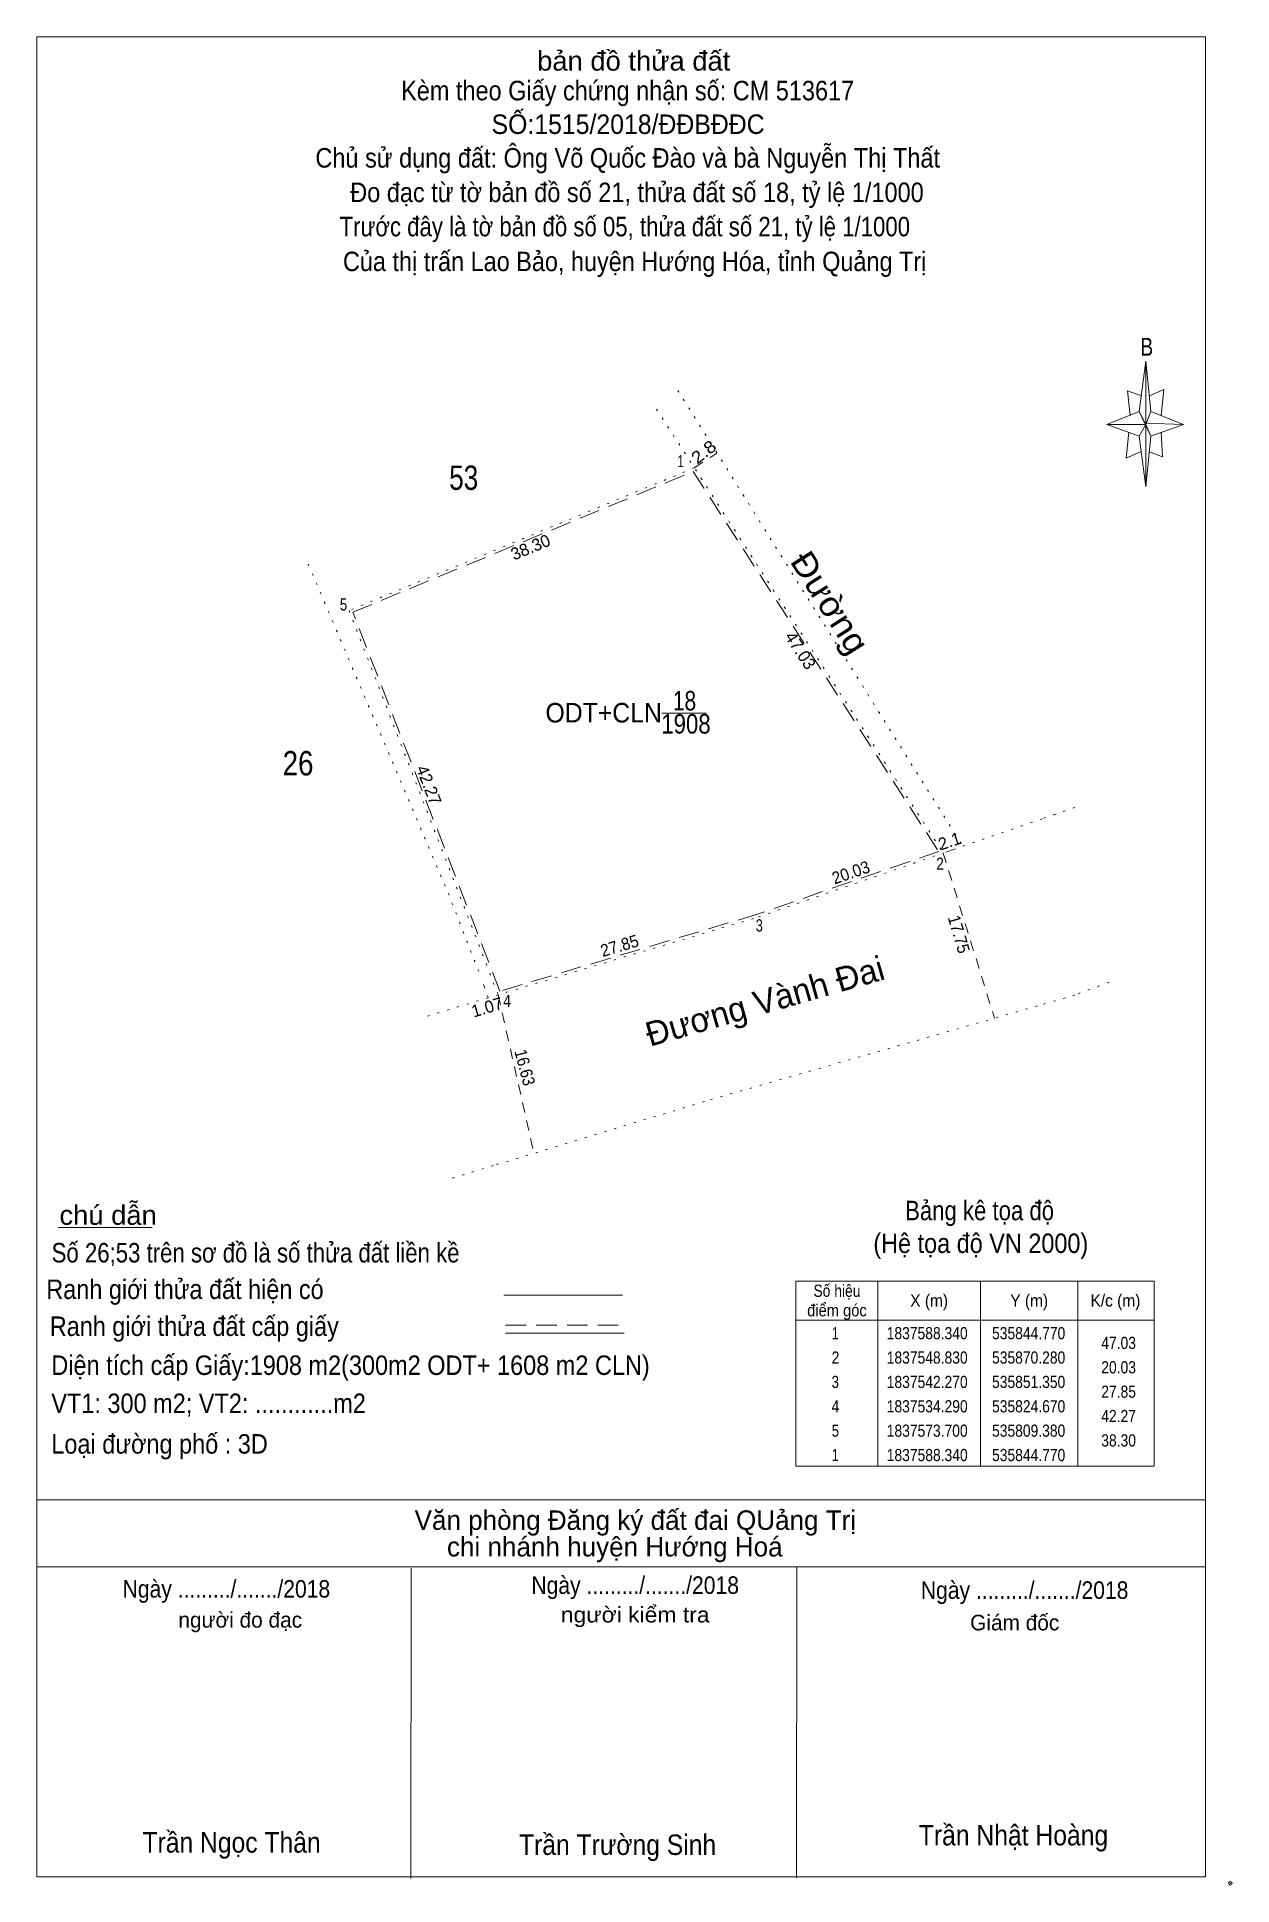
# Model space of a CAD drawing. Header units: metres. Extents: x 535274 to 537557, y 1837396 to 1837692.
# Drawn here: x 535777.4 to 535899.9, y 1837443 to 1837632.5 of the extents above; entities that cross this region are included whole.
import ezdxf
from ezdxf.enums import TextEntityAlignment as Align

# ---------------------------------------------------------------- set-up
doc = ezdxf.new("R2010")
doc.units = ezdxf.units.M
doc.header["$LTSCALE"] = 0.7
doc.header["$PDMODE"] = 32
doc.header["$PDSIZE"] = 0.35
for name, pattern in [('DOTTED', [1.5, 0.3, -1.2]), ('MEDIUM_DASHED', [4.5, 3, -1.5]), ('SHORT_DASHED', [2.7, 1.5, -1.2])]:
    doc.linetypes.add(name, pattern=pattern)
for name, color, linetype, lineweight in [('1', 7, 'MEDIUM_DASHED', 13), ('17', 7, 'Continuous', 13), ('5', 7, 'Continuous', 13), ('6', 7, 'Continuous', 13), ('63', 7, 'Continuous', 13), ('8', 7, 'DOTTED', 13)]:
    doc.layers.add(name, color=color, linetype=linetype, lineweight=lineweight)

msp = doc.modelspace()

# ---------------------------------------------------------------- texts
at = {"layer": '1', "width": 0.85}
msp.add_text('1908', height=2, dxfattribs=at).set_placement((535843.915, 1837561.08), align=Align.CENTER)
at = {"layer": '5'}
for s, height, width, p in [('bản đồ thửa đất', 1.996, 1.05, (535838.56, 1837629.09)), ('Kèm theo Giấy chứng nhận số: CM 513617', 2, 0.9, (535837.935, 1837626.04)), ('SỐ:1515/2018/ĐĐBĐĐC', 2.002, 0.95, (535837.98, 1837622.59)), ('Chủ sử dụng đất: Ông Võ Quốc Đào và bà Nguyễn Thị Thất ', 2.002, 0.9, (535838.275, 1837619.14)), ('Đo đạc từ tờ bản đồ số 21, thửa đất số 18, tỷ lệ 1/1000 ', 2.002, 0.9, (535839.225, 1837615.6)), ('Trước đây là tờ bản đồ số 05, thửa đất số 21, tỷ lệ 1/1000 ', 2, 0.85, (535837.96, 1837612.09)), ('Của thị trấn Lao Bảo, huyện Hướng Hóa, tỉnh Quảng Trị', 1.996, 0.9, (535838.655, 1837608.52)), ('B', 1.834, 0.8, (535891.15, 1837599.84))]:
    msp.add_text(s, height=height, dxfattribs=dict(at, width=width)).set_placement(p, align=Align.CENTER)
at = {"layer": '6'}
for s, height, width, p in [('chú dẫn', 1.996, 1.05, (535784.68, 1837510.69)), ('Bảng kê tọa độ', 1.996, 0.85, (535874.01, 1837511.16)), ('(Hệ tọa độ VN 2000)', 1.996, 0.9, (535874.135, 1837507.8)), ('Ranh giới thửa đất hiện có ', 1.996, 0.9, (535792.895, 1837503.08)), ('Ranh giới thửa đất cấp giấy', 1.996, 0.9, (535793.515, 1837499.29)), ('Ngày ........./......./2018', 1.797, 0.9, (535838.705, 1837472.83)), ('Ngày ........./......./2018', 1.797, 0.9, (535796.805, 1837472.45)), ('Ngày ........./......./2018', 1.797, 0.9, (535878.625, 1837472.32)), ('người kiểm tra', 1.597, 1.1, (535838.71, 1837469.9)), ('Trần Ngọc Thân', 2.1, 0.9, (535797.335, 1837446.29)), ('Trần Trường Sinh', 2.1, 0.9, (535836.905, 1837446.05)), ('Trần Nhật Hoàng', 2.103, 0.9, (535877.485, 1837447.03))]:
    msp.add_text(s, height=height, dxfattribs=dict(at, width=width)).set_placement(p, align=Align.CENTER)
for s, width, p in [('Số 26;53 trên sơ đồ là số thửa đất liền kề', 0.85, (535778.89, 1837506.83)), ('Diện tích cấp Giấy:1908 m2(300m2 ODT+ 1608 m2 CLN)', 0.9, (535778.86, 1837495.29)), ('VT1: 300 m2; VT2: ............m2', 0.9, (535778.86, 1837491.38)), ('Loại đường phố : 3D', 0.9, (535778.86, 1837487.22))]:
    msp.add_text(s, height=2, dxfattribs=dict(at, width=width)).set_placement(p)
for s, height, p in [(' Văn phòng Đăng ký đất đai QUảng Trị', 1.996, (535838.355, 1837479.4)), ('chi nhánh huyện Hướng Hoá', 1.996, (535836.615, 1837476.67)), ('người đo đạc', 1.597, (535798.225, 1837469.37)), ('Giám đốc', 1.597, (535877.61, 1837469.09))]:
    msp.add_text(s, height=height, dxfattribs=at).set_placement(p, align=Align.CENTER)
at = {"layer": '63'}
for s, width, p in [(' 1', 0.75, (535843.72, 1837588.41)), (' 5', 0.8, (535809.18, 1837573.7)), (' 2', 0.85, (535870.35, 1837547.11)), (' 3', 0.8, (535851.8, 1837540.78)), (' 4', 0.85, (535825.97, 1837533.03)), ('47.03', 0.85, (535890.04, 1837497.95)), ('20.03', 0.85, (535890.04, 1837495.45)), ('27.85', 0.85, (535890.04, 1837492.95)), ('42.27', 0.85, (535890.04, 1837490.45)), ('38.30', 0.85, (535890.04, 1837487.95))]:
    msp.add_text(s, height=1.25, dxfattribs=dict(at, width=width)).set_placement(p, align=Align.RIGHT)
for s, rotation, p in [('38.30', 22.474, (535828.2161, 1837579.6226)), ('47.03', 302.849, (535855.1222, 1837569.269)), ('42.27', 291.205, (535816.9748, 1837555.5761))]:
    msp.add_text(s, height=1.25, rotation=rotation, dxfattribs=at).set_placement(p, align=Align.CENTER)
for s, height, width, p in [('ODT+CLN', 2, 0.95, (535835.48, 1837562.22)), ('18', 2, 0.8, (535843.765, 1837563.45)), ('Số hiệu', 1.25, 0.85, (535859.39, 1837503.3)), ('X (m)', 1.25, 0.95, (535868.84, 1837502.3)), ('Y (m)', 1.25, 0.95, (535879.095, 1837502.3)), ('K/c (m)', 1.25, 0.95, (535887.935, 1837502.3)), ('điểm góc', 1.25, 0.9, (535859.39, 1837501.3)), (' 1', 1.25, 0.75, (535859.04, 1837498.95)), ('1837588.340', 1.25, 0.85, (535868.64, 1837498.95)), ('535844.770', 1.25, 0.85, (535879.04, 1837498.95)), (' 2', 1.25, 0.85, (535859.045, 1837496.45)), ('1837548.830', 1.25, 0.85, (535868.64, 1837496.45)), ('535870.280', 1.25, 0.85, (535879.04, 1837496.45)), (' 3', 1.25, 0.8, (535859.035, 1837493.95)), ('1837542.270', 1.25, 0.85, (535868.64, 1837493.95)), ('535851.350', 1.25, 0.85, (535879.04, 1837493.95)), (' 4', 1.25, 0.85, (535859.04, 1837491.45)), ('1837534.290', 1.25, 0.85, (535868.64, 1837491.45)), ('535824.670', 1.25, 0.85, (535879.04, 1837491.45)), (' 5', 1.25, 0.8, (535859.045, 1837488.95)), ('1837573.700', 1.25, 0.85, (535868.64, 1837488.95)), ('535809.380', 1.25, 0.85, (535879.04, 1837488.95)), (' 1', 1.25, 0.75, (535859.04, 1837486.45)), ('1837588.340', 1.25, 0.85, (535868.64, 1837486.45)), ('535844.770', 1.25, 0.85, (535879.04, 1837486.45))]:
    msp.add_text(s, height=height, dxfattribs=dict(at, width=width)).set_placement(p, align=Align.CENTER)
at = {"layer": '63', "width": 0.95}
for s, rotation, p in [('20.03', 19.113, (535861.0154, 1837546.2434)), ('27.85', 16.652, (535837.2809, 1837538.7256))]:
    msp.add_text(s, height=1.25, rotation=rotation, dxfattribs=at).set_placement(p, align=Align.CENTER)
at = {"layer": '8'}
for s, height, rotation, width, p in [('2.8', 1.25, 38.468, 1.15, (535846.1212, 1837589.4847)), ('Đường', 2.5, 302.444, 1.1, (535857.6172, 1837573.8556)), ('17.75', 1.25, 286.331, 0.95, (535871.295, 1837540.3257)), ('16.63', 1.25, 284.905, 0.9, (535826.8002, 1837526.6708))]:
    msp.add_text(s, height=height, rotation=rotation, dxfattribs=dict(at, width=width)).set_placement(p, align=Align.CENTER)
for s, width, p in [('53', 0.8, (535821.13, 1837586.08)), ('26', 0.85, (535804.15, 1837556.79))]:
    msp.add_text(s, height=2.5, dxfattribs=dict(at, width=width)).set_placement(p, align=Align.CENTER)
for s, height, rotation, p in [('2.1', 1.25, 19.026, (535871.1363, 1837549.4546)), ('Đương Vành Đai', 2.5, 16.019, (535852.3451, 1837532.4339)), ('1.07', 1.25, 16.814, (535823.7042, 1837532.4146))]:
    msp.add_text(s, height=height, rotation=rotation, dxfattribs=at).set_placement(p, align=Align.CENTER)

# ---------------------------------------------------------------- linework, layer by layer
at = {"layer": '1'}
msp.add_lwpolyline([(535844.65, 1837587.97), (535869.82, 1837548.99), (535851.26, 1837542.56), (535824.85, 1837534.66), (535809.77, 1837573.53)], close=True, dxfattribs=at)
at = {"layer": '17'}
msp.add_line((535779.55, 1837510.41), (535789.19, 1837510.41), dxfattribs=at)
for points in [[(535815.71, 1837443.63), (535815.71, 1837443.8), (535815.73, 1837475.46)], [(535855.25, 1837443.71), (535855.25, 1837443.8), (535855.27, 1837475.53)]]:
    msp.add_lwpolyline(points, dxfattribs=at)
at = {"layer": '5'}
for p, q in [((535777.39, 1837443.8), (535777.39, 1837632.54)), ((535890.36, 1837594.11), (535891.04, 1837599.3)), ((535891.56, 1837594.11), (535894.9, 1837592.78)), ((535890.36, 1837591.58), (535887.04, 1837592.78)), ((535891.56, 1837591.58), (535891.04, 1837586.4)), ((535892.63, 1837591.99), (535892.76, 1837589.46)), ((535892.76, 1837589.46), (535891.43, 1837589.99))]:
    msp.add_line(p, q, dxfattribs=at)
for points in [[(535777.39, 1837632.54), (535897.18, 1837632.54), (535897.18, 1837443.8)], [(535890.63, 1837595.72), (535889.16, 1837596.25), (535889.43, 1837593.72)], [(535891.43, 1837595.72), (535892.89, 1837596.38), (535892.63, 1837593.72)], [(535891.04, 1837592.78), (535890.36, 1837594.11), (535887.04, 1837592.78)], [(535891.04, 1837592.78), (535891.56, 1837591.58), (535894.9, 1837592.78)], [(535889.3, 1837591.99), (535889.03, 1837589.33), (535890.5, 1837589.99)]]:
    msp.add_lwpolyline(points, dxfattribs=at)
for points in [[(535891.04, 1837599.3), (535891.56, 1837594.11), (535891.04, 1837592.78)], [(535891.04, 1837592.78), (535887.04, 1837592.78), (535890.36, 1837594.11), (535891.56, 1837591.58), (535894.9, 1837592.78), (535891.04, 1837592.92)], [(535891.04, 1837592.78), (535891.04, 1837586.4), (535890.36, 1837591.58)]]:
    msp.add_lwpolyline(points, close=True, dxfattribs=at)
at = {"layer": '6'}
for p, q in [((535825.23, 1837503.47), (535837.41, 1837503.47)), ((535825.42, 1837499.57), (535837.59, 1837499.57)), ((535777.39, 1837482.48), (535897.18, 1837482.48)), ((535777.39, 1837475.61), (535897.18, 1837475.61)), ((535897.18, 1837443.8), (535777.39, 1837443.8))]:
    msp.add_line(p, q, dxfattribs=at)
at = {"layer": '6', "linetype": 'MEDIUM_DASHED'}
msp.add_line((535825.42, 1837500.41), (535837.67, 1837500.41), dxfattribs=at)
at = {"layer": '6'}
msp.add_point((535899.71, 1837443.14), dxfattribs=at)
at = {"layer": '63'}
for p, q in [((535841.45, 1837563.19), (535846.03, 1837563.19)), ((535863.59, 1837504.92), (535863.59, 1837485.92)), ((535874.09, 1837504.92), (535874.09, 1837485.92)), ((535884.09, 1837504.92), (535884.09, 1837485.92)), ((535855.19, 1837500.92), (535891.89, 1837500.92))]:
    msp.add_line(p, q, dxfattribs=at)
msp.add_lwpolyline([(535855.19, 1837504.92), (535891.89, 1837504.92), (535891.89, 1837485.92), (535855.19, 1837485.92)], close=True, dxfattribs=at)
at = {"layer": '8'}
for p, q in [((535843.08, 1837596.28), (535872.29, 1837549.52)), ((535840.89, 1837594.36), (535870.28, 1837548.83)), ((535844.77, 1837588.34), (535809.38, 1837573.7)), ((535805.19, 1837578.47), (535819.55, 1837544.7)), ((535809.38, 1837573.7), (535824.67, 1837534.29)), ((535872.29, 1837549.52), (535880.57, 1837552.39)), ((535880.57, 1837552.39), (535881.65, 1837552.76)), ((535881.65, 1837552.76), (535882.57, 1837553.08)), ((535882.57, 1837553.08), (535884.13, 1837553.62)), ((535851.35, 1837542.27), (535870.28, 1837548.83)), ((535819.55, 1837544.7), (535822.9, 1837536.08)), ((535884.13, 1837534.4), (535887.41, 1837535.62)), ((535880.57, 1837533.33), (535882.57, 1837533.91)), ((535882.57, 1837533.91), (535883.56, 1837534.19)), ((535883.56, 1837534.19), (535884.13, 1837534.4)), ((535846.43, 1837523.53), (535880.57, 1837533.33))]:
    msp.add_line(p, q, dxfattribs=at)
at = {"layer": '8', "linetype": 'SHORT_DASHED'}
for p, q in [((535844.77, 1837588.34), (535847.09, 1837589.86)), ((535870.28, 1837548.83), (535875.54, 1837531.89)), ((535870.55, 1837548.92), (535872.29, 1837549.52)), ((535824.67, 1837534.29), (535828.28, 1837518.22))]:
    msp.add_line(p, q, dxfattribs=at)
at = {"layer": '8'}
for points in [[(535817.42, 1837532.1), (535827.48, 1837535.14), (535851.35, 1837542.27)], [(535823.65, 1837533.98), (535823.24, 1837535.14), (535822.9, 1837536.08)], [(535819.96, 1837515.49), (535824.5, 1837516.87), (535846.43, 1837523.53)]]:
    msp.add_lwpolyline(points, dxfattribs=at)

msp.set_redraw_order([(e.dxf.handle, doc.entitydb.next_handle()) for e in msp.query("TEXT MTEXT ATTDEF DIMENSION ARC_DIMENSION")])  # texts and dimensions are drawn at this point

doc.saveas('drawing.dxf')
